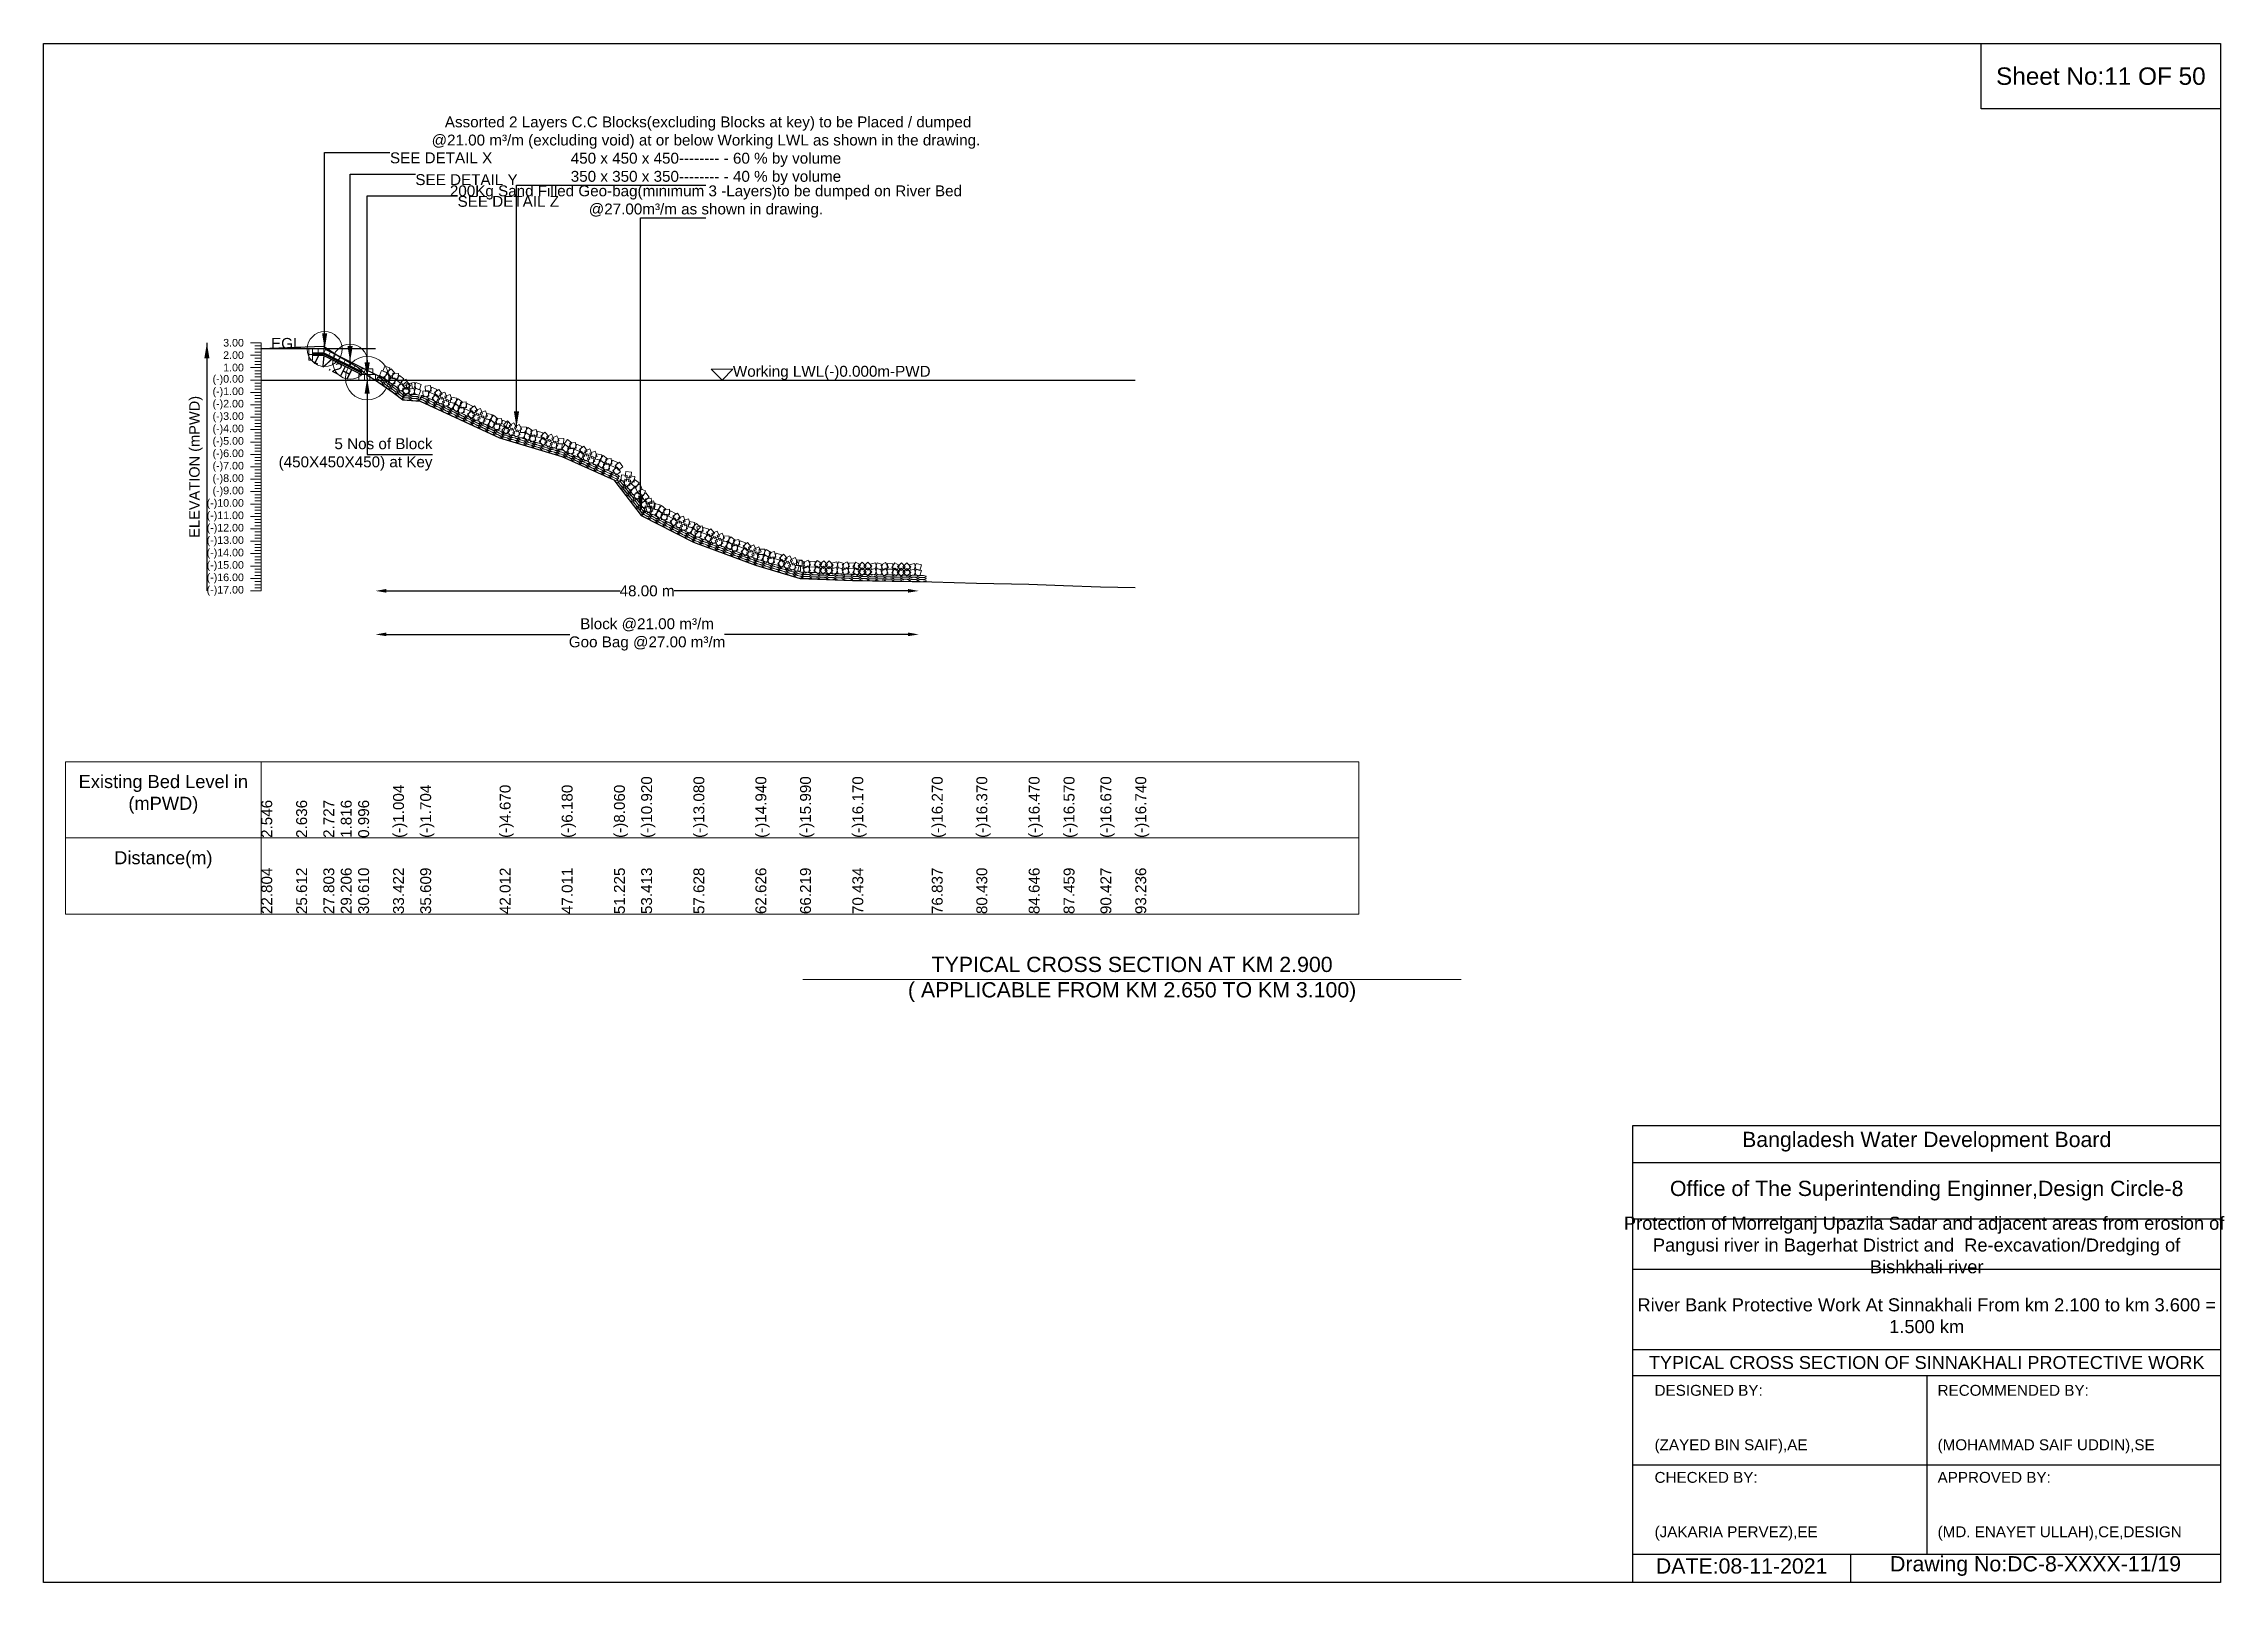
# Model space of a CAD drawing. Header units: inches. Extents: x 89000 to 380017, y -7071 to 0.
# Drawn here: x 250000 to 260017, y -7071 to 0 of the extents above; entities that cross this region are included whole.
import ezdxf

# ---------------------------------------------------------------- set-up
doc = ezdxf.new("R2010")
doc.units = ezdxf.units.IN
doc.header["$LTSCALE"] = 7
doc.header["$MEASUREMENT"] = 0
for name, color, linetype, lineweight in [('Cross section Data Border', 7, 'Continuous', 9), ('Cross Section Labels', 7, 'Continuous', 9), ('Existing_Bed_Level for Xsection', 7, 'Continuous', 25), ('Long Section Labels', 7, 'Continuous', 9)]:
    doc.layers.add(name, color=color, linetype=linetype, lineweight=lineweight)
doc.styles.get("Standard").update_dxf_attribs({"font": 'arial.ttf'})
doc.dimstyles.new('Appron Lebeling Style', dxfattribs={"dimtxt": 50, "dimasz": 50, "dimexe": 0.18, "dimexo": 0.0625, "dimgap": 0.09, "dimtad": 0, "dimtih": 1, "dimtoh": 1, "dimdec": 4, "dimzin": 0, "dimdsep": 46, "dimtxsty": 'Standard', "dimcen": 0.09, "dimse1": 1, "dimse2": 1, "dimadec": 0, "dimazin": 0, "dimtfac": 1, "dimtdec": 4, "dimtofl": 0, "dimtmove": 0, "dimatfit": 3, "dimfxl": 1, "dimtolj": 1, "dimtzin": 0, "dimarcsym": 0})
doc.dimstyles.get("Standard").update_dxf_attribs({"dimtxt": 0.18, "dimasz": 0.18, "dimexe": 0.18, "dimexo": 0.0625, "dimgap": 0.09, "dimtad": 0, "dimtih": 1, "dimtoh": 1, "dimdec": 4, "dimzin": 0, "dimdsep": 46, "dimtxsty": 'Standard', "dimcen": 0.09, "dimadec": 0, "dimazin": 0, "dimtfac": 1, "dimtdec": 4, "dimtofl": 0, "dimtmove": 0, "dimatfit": 3, "dimfxl": 1, "dimtolj": 1, "dimtzin": 0, "dimarcsym": 0})

msp = doc.modelspace()

# ---------------------------------------------------------------- texts
at = {"attachment_point": 5}
for s, insert, char_height in [('Sheet No:11 OF 50', (259450, -150), 80), ('Bangladesh Water Development Board', (258650, -5046), 70), ('Office of The Superintending Enginner,Design Circle-8', (258650, -5271), 70)]:
    msp.add_mtext(s, dxfattribs=dict(at, insert=insert, char_height=char_height))
for s, insert, char_height, width, attachment_point in [('Protection of Morrelganj Upazila Sadar and adjacent areas from erosion of  Pangusi river in Bagerhat District and  Re-excavation/Dredging of     Bishkhali river', (258650, -5521), 60, 2800, 5), ('River Bank Protective Work At Sinnakhali From km 2.100 to km 3.600 = 1.500 km', (258650, -5846), 60, 2700, 5), ('TYPICAL CROSS SECTION OF SINNAKHALI PROTECTIVE WORK', (258650, -6061), 59.5765532, 2800, 5), ('DESIGNED BY:^J^J^J(ZAYED BIN SAIF),AE', (257400, -6321), 50, 1400, 4), ('RECOMMENDED BY:^J^J^J(MOHAMMAD SAIF UDDIN),SE', (258700, -6321), 50, 1400, 4), ('CHECKED BY:^J^J^J(JAKARIA PERVEZ),EE', (257400, -6721), 50, 1400, 4), ('APPROVED BY:^J^J^J(MD. ENAYET ULLAH),CE,DESIGN', (258700, -6721), 50, 1400, 4), ('DATE:08-11-2021', (257800, -6996), 70, 1400, 5), ('Drawing No:DC-8-XXXX-11/19', (259150, -6996), 70, 2200, 5)]:
    msp.add_mtext(s, dxfattribs=dict(insert=insert, char_height=char_height, width=width, attachment_point=attachment_point))
at = {"layer": 'Cross section Data Border', "char_height": 60, "width": 800, "attachment_point": 5}
for s, insert in [('Existing Bed Level in (mPWD)', (250550, -3450)), ('Distance(m)', (250550, -3750))]:
    msp.add_mtext(s, dxfattribs=dict(at, insert=insert))
at = {"layer": 'Cross Section Labels'}
for s, insert, char_height, attachment_point in [(' Assorted 2 Layers C.C Blocks(excluding Blocks at key) to be Placed / dumped^J@21.00 m³/m (excluding void) at or below Working LWL as shown in the drawing.^J450 x 450 x 450-------- - 60 % by volume^J350 x 350 x 350-------- - 40 % by volume', (253042.47431, -650), 50, 8), ('SEE DETAIL X', (251591.00093, -500), 50, 1), ('SEE DETAIL Y', (251707.85093, -600), 50, 1), ('200Kg Sand Filled Geo-bag(minimum 3 -Layers)to be dumped on River Bed^J@27.00m³/m as shown in drawing.', (253042.47431, -800), 50, 8), ('SEE DETAIL Z', (251901.65093, -700), 50, 1), ('EGL', (251184.36417, -1403.32), 50, 9), ('Working LWL(-)0.000m-PWD', (253166.30093, -1545.82), 50, 7), ('5 Nos of Block ^J(450X450X450) at Key', (251786.22593, -1887.82), 50, 6), ('TYPICAL CROSS SECTION AT KM 2.900^J( APPLICABLE FROM KM 2.650 TO KM 3.100)', (255000, -4300), 70, 5)]:
    msp.add_mtext(s, dxfattribs=dict(at, insert=insert, char_height=char_height, attachment_point=attachment_point))
at = {"layer": 'Cross Section Labels', "insert": (251336.68035, -1458.02367), "char_height": 50, "attachment_point": 2, "rotation": 333.434948823}
msp.add_mtext('1V:2H', dxfattribs=at)
at = {"layer": 'Long Section Labels', "char_height": 35, "attachment_point": 6}
for s, insert in [('3.00', (250920, -1374.82)), ('2.00', (250920, -1431.82)), ('1.00', (250920, -1488.82)), ('(-)0.00', (250920, -1545.82)), ('(-)1.00', (250920, -1602.82)), ('(-)2.00', (250920, -1659.82)), ('(-)3.00', (250920, -1716.82)), ('(-)4.00', (250920, -1773.82)), ('(-)5.00', (250920, -1830.82)), ('(-)6.00', (250920, -1887.82)), ('(-)7.00', (250920, -1944.82)), ('(-)8.00', (250920, -2001.82)), ('(-)10.00', (250920, -2115.82)), ('(-)9.00', (250920, -2058.82)), ('(-)11.00', (250920, -2172.82)), ('(-)12.00', (250920, -2229.82)), ('(-)13.00', (250920, -2286.82)), ('(-)14.00', (250920, -2343.82)), ('(-)15.00', (250920, -2400.82)), ('(-)16.00', (250920, -2457.82)), ('(-)17.00', (250920, -2514.82))]:
    msp.add_mtext(s, dxfattribs=dict(at, insert=insert))
at = {"layer": 'Long Section Labels', "rotation": 90}
for s, insert, char_height, attachment_point in [('ELEVATION (mPWD)', (250700, -1944.82), 48, 5), ('(-)10.920', (252744.76846, -3650), 50, 1), ('(-)13.080', (252985.00275, -3650), 50, 1), ('(-)14.940', (253269.87479, -3650), 50, 1), ('(-)15.990', (253474.70197, -3650), 50, 1), ('(-)16.170', (253714.95891, -3650), 50, 1), ('(-)16.270', (254079.93699, -3650), 50, 1), ('(-)16.370', (254284.71537, -3650), 50, 1), ('(-)16.470', (254525.04043, -3650), 50, 1), ('(-)16.570', (254685.33803, -3650), 50, 1), ('(-)16.670', (254854.52567, -3650), 50, 1), ('(-)16.740', (255014.66678, -3650), 50, 1), ('2.546', (251000, -3650), 50, 1), ('2.636', (251160.11234, -3650), 50, 1), ('2.727', (251284.96404, -3650), 50, 1), ('1.816', (251364.95135, -3650), 50, 1), ('0.996', (251444.99599, -3650), 50, 1), ('(-)1.004', (251605.22836, -3650), 50, 1), ('(-)1.704', (251729.91231, -3650), 50, 1), ('(-)4.670', (252094.87849, -3650), 50, 1), ('(-)6.180', (252379.80633, -3650), 50, 1), ('(-)8.060', (252620.02467, -3650), 50, 1), ('22.804', (251000, -4000), 50, 1), ('25.612', (251160.11234, -4000), 50, 1), ('27.803', (251284.96404, -4000), 50, 1), ('29.206', (251364.95135, -4000), 50, 1), ('30.610', (251444.99599, -4000), 50, 1), ('33.422', (251605.22836, -4000), 50, 1), ('35.609', (251729.91231, -4000), 50, 1), ('42.012', (252094.87849, -4000), 50, 1), ('47.011', (252379.80633, -4000), 50, 1), ('51.225', (252620.02467, -4000), 50, 1), ('53.413', (252744.76846, -4000), 50, 1), ('57.628', (252985.00275, -4000), 50, 1), ('62.626', (253269.87479, -4000), 50, 1), ('66.219', (253474.70197, -4000), 50, 1), ('70.434', (253714.95891, -4000), 50, 1), ('76.837', (254079.93699, -4000), 50, 1), ('80.430', (254284.71537, -4000), 50, 1), ('84.646', (254525.04043, -4000), 50, 1), ('87.459', (254685.33803, -4000), 50, 1), ('90.427', (254854.52567, -4000), 50, 1), ('93.236', (255014.66678, -4000), 50, 1)]:
    msp.add_mtext(s, dxfattribs=dict(at, insert=insert, char_height=char_height, attachment_point=attachment_point))

# ---------------------------------------------------------------- blocks, each defined once
blk = doc.blocks.new('*D3')
at = {"layer": 'Cross Section Labels', "color": 0, "lineweight": -2, "transparency": 16777216}
for p, q in [((251575, -2515), (252649, -2515)), ((253970, -2515), (252896, -2515))]:
    blk.add_line(p, q, dxfattribs=at)
at = {"layer": 'Cross Section Labels', "color": 0, "transparency": 16777216}
for points in [[(251575, -2506), (251575, -2523), (251525, -2515)], [(253970, -2506), (253970, -2523), (254020, -2515)]]:
    blk.add_solid(points, dxfattribs=at)
at = {"layer": 'Defpoints', "color": 0, "transparency": 16777216}
for p in [(251525, -1546), (254020, -2472), (254020, -2515)]:
    blk.add_point(p, dxfattribs=at)
at = {"layer": 'Cross Section Labels', "color": 0, "transparency": 16777216, "insert": (252772, -2515), "char_height": 50, "attachment_point": 5}
blk.add_mtext('\\A1;48.00 m', dxfattribs=at)
blk = doc.blocks.new('*D4')
at = {"layer": 'Cross Section Labels', "color": 0, "lineweight": -2, "transparency": 16777216}
for p, q in [((251575, -2715), (252417, -2715)), ((253970, -2715), (253128, -2715))]:
    blk.add_line(p, q, dxfattribs=at)
at = {"layer": 'Cross Section Labels', "color": 0, "transparency": 16777216}
for points in [[(251575, -2706), (251575, -2723), (251525, -2715)], [(253970, -2706), (253970, -2723), (254020, -2715)]]:
    blk.add_solid(points, dxfattribs=at)
at = {"layer": 'Defpoints', "color": 0, "transparency": 16777216}
for p in [(251525, -1546), (254020, -2472), (254020, -2715)]:
    blk.add_point(p, dxfattribs=at)
at = {"layer": 'Cross Section Labels', "color": 0, "transparency": 16777216, "insert": (252772, -2715), "char_height": 50, "attachment_point": 5}
blk.add_mtext('\\A1;Block @21.00 m³/m ^JGoo Bag @27.00 m³/m ', dxfattribs=at)

# ---------------------------------------------------------------- dimensions: what is measured, and where the dimension line sits
at = {"layer": 'Cross Section Labels'}
for base, text, picture, middle in [((254020.00642, -2514.82), '48.00 m', '*D3', (252772.35368, -2514.82)), ((254020.00642, -2714.82), 'Block @21.00 m³/m ^JGoo Bag @27.00 m³/m ', '*D4', (252772.35368, -2714.82))]:
    dim = msp.add_linear_dim(base=base, p1=(251524.70093, -1545.82), p2=(254020.00642, -2472.27404), text=text, dimstyle='Appron Lebeling Style', dxfattribs=at)
    dim.commit()
    dim.dimension.update_dxf_attribs({"geometry": picture, "text_midpoint": middle})

# ---------------------------------------------------------------- linework, layer by layer
for points in [[(250000, 0), (260000, 0), (260000, -7071), (250000, -7071)], [(258900, 0), (260000, 0), (260000, -300), (258900, -300)]]:
    msp.add_lwpolyline(points, close=True)
for points in [[(257300, -7071), (257300, -4971), (260000, -4971)], [(257300, -5141), (260000, -5141)], [(257300, -5401), (260000, -5401)], [(257300, -5631), (260000, -5631)], [(257300, -6001), (260000, -6001)], [(257300, -6121), (260000, -6121)], [(258650, -6121), (258650, -6941)], [(257300, -6531), (260000, -6531)], [(257300, -6941), (260000, -6941)], [(258300, -6941), (258300, -7071)]]:
    msp.add_lwpolyline(points)
at = {"layer": 'Cross section Data Border'}
msp.add_lwpolyline([(250100, -3300), (256042.20863, -3300), (256042.20863, -4000), (250100, -4000)], close=True, dxfattribs=at)
for points in [[(251000, -3300), (251000, -4000)], [(250100, -3650), (256042.20863, -3650)]]:
    msp.add_lwpolyline(points, dxfattribs=at)
at = {"layer": 'Cross Section Labels'}
msp.add_lwpolyline([(253116.30093, -1545.82), (253166.30093, -1495.82), (253066.30093, -1495.82)], close=True, dxfattribs=at)
msp.add_lwpolyline([(253488, -4300), (255000, -4300), (256512, -4300)], dxfattribs=at)
for centre, radius in [((251291.00093, -1403.32), 80), ((251407.85093, -1461.745), 80), ((251486.22593, -1537.27), 100)]:
    msp.add_circle(centre, radius, dxfattribs=at)
at = {"layer": 'Existing_Bed_Level for Xsection'}
for points in [[(251000, -1400.698), (251160.11234, -1395.568), (251284.96404, -1390.381), (251364.95135, -1442.308), (251444.99599, -1489.048), (251490.03632, -1525.528), (251525.09042, -1546.048), (251605.22836, -1603.048), (251649.89999, -1636.678), (251729.91231, -1642.948), (252094.87849, -1812.01), (252379.80633, -1898.08), (252620.02467, -2005.24), (252744.76846, -2168.26), (252985.00275, -2291.38), (253269.87479, -2397.4), (253474.70197, -2457.25), (253714.95891, -2467.51), (254079.93699, -2473.21), (254284.71537, -2478.91), (254525.04043, -2484.61), (254685.33803, -2490.31), (254854.52567, -2496.01), (255014.66678, -2500)], [(251524.70093, -1403.32), (251000, -1403.32)], [(251576.00093, -1545.82), (251294.61152, -1405.1253), (251291.00093, -1403.32), (251286.96417, -1403.32), (251235.66417, -1403.32)], [(251235.66417, -1420.42), (251286.96417, -1420.42), (251460.57593, -1507.22588)], [(251235.66417, -1426.12), (251285.61858, -1426.12), (251460.57593, -1513.59867)], [(251235.66417, -1431.82), (251284.273, -1431.82), (251460.57593, -1519.97147)], [(251000, -1545.82), (255014.66678, -1545.82)]]:
    msp.add_lwpolyline(points, dxfattribs=at)
at = {"layer": 'Long Section Labels'}
for points in [[(251000, -1374.82), (250950, -1374.82)], [(251000, -1389.07), (250970, -1389.07)], [(251000, -2514.82), (251000, -2457.82), (251000, -2400.82), (251000, -2343.82), (251000, -2286.82), (251000, -2229.82), (251000, -2172.82), (251000, -2115.82), (251000, -2058.82), (251000, -2001.82), (251000, -1944.82), (251000, -1887.82), (251000, -1830.82), (251000, -1773.82), (251000, -1716.82), (251000, -1659.82), (251000, -1602.82), (251000, -1545.82), (251000, -1488.82), (251000, -1431.82), (251000, -1374.82)], [(251000, -1431.82), (250950, -1431.82)], [(251000, -1488.82), (250950, -1488.82)], [(251000, -1403.32), (250970, -1403.32)], [(251000, -1417.57), (250970, -1417.57)], [(251000, -1446.07), (250970, -1446.07)], [(251000, -1460.32), (250970, -1460.32)], [(251000, -1474.57), (250970, -1474.57)], [(251000, -1545.82), (250950, -1545.82)], [(251000, -1503.07), (250970, -1503.07)], [(251000, -1517.32), (250970, -1517.32)], [(251000, -1531.57), (250970, -1531.57)], [(251000, -1560.07), (250970, -1560.07)], [(251000, -1574.32), (250970, -1574.32)], [(251000, -1588.57), (250970, -1588.57)], [(251000, -1602.82), (250950, -1602.82)], [(251000, -1659.82), (250950, -1659.82)], [(251000, -1617.07), (250970, -1617.07)], [(251000, -1631.32), (250970, -1631.32)], [(251000, -1645.57), (250970, -1645.57)], [(251000, -1674.07), (250970, -1674.07)], [(251000, -1688.32), (250970, -1688.32)], [(251000, -1702.57), (250970, -1702.57)], [(251000, -1716.82), (250950, -1716.82)], [(251000, -1773.82), (250950, -1773.82)], [(251000, -1731.07), (250970, -1731.07)], [(251000, -1745.32), (250970, -1745.32)], [(251000, -1759.57), (250970, -1759.57)], [(251000, -1788.07), (250970, -1788.07)], [(251000, -1802.32), (250970, -1802.32)], [(251000, -1830.82), (250950, -1830.82)], [(251000, -1887.82), (250950, -1887.82)], [(251000, -1816.57), (250970, -1816.57)], [(251000, -1845.07), (250970, -1845.07)], [(251000, -1859.32), (250970, -1859.32)], [(251000, -1873.57), (250970, -1873.57)], [(251000, -1902.07), (250970, -1902.07)], [(251000, -1944.82), (250950, -1944.82)], [(251000, -2001.82), (250950, -2001.82)], [(251000, -1916.32), (250970, -1916.32)], [(251000, -1930.57), (250970, -1930.57)], [(251000, -1959.07), (250970, -1959.07)], [(251000, -1973.32), (250970, -1973.32)], [(251000, -1987.57), (250970, -1987.57)], [(251000, -2058.82), (250950, -2058.82)], [(251000, -2016.07), (250970, -2016.07)], [(251000, -2030.32), (250970, -2030.32)], [(251000, -2044.57), (250970, -2044.57)], [(251000, -2073.07), (250970, -2073.07)], [(251000, -2087.32), (250970, -2087.32)], [(251000, -2101.57), (250970, -2101.57)], [(251000, -2115.82), (250950, -2115.82)], [(251000, -2172.82), (250950, -2172.82)], [(251000, -2130.07), (250970, -2130.07)], [(251000, -2144.32), (250970, -2144.32)], [(251000, -2158.57), (250970, -2158.57)], [(251000, -2187.07), (250970, -2187.07)], [(251000, -2201.32), (250970, -2201.32)], [(251000, -2229.82), (250950, -2229.82)], [(251000, -2286.82), (250950, -2286.82)], [(251000, -2215.57), (250970, -2215.57)], [(251000, -2244.07), (250970, -2244.07)], [(251000, -2258.32), (250970, -2258.32)], [(251000, -2272.57), (250970, -2272.57)], [(251000, -2301.07), (250970, -2301.07)], [(251000, -2343.82), (250950, -2343.82)], [(251000, -2400.82), (250950, -2400.82)], [(251000, -2315.32), (250970, -2315.32)], [(251000, -2329.57), (250970, -2329.57)], [(251000, -2358.07), (250970, -2358.07)], [(251000, -2372.32), (250970, -2372.32)], [(251000, -2386.57), (250970, -2386.57)], [(251000, -2457.82), (250950, -2457.82)], [(251000, -2415.07), (250970, -2415.07)], [(251000, -2429.32), (250970, -2429.32)], [(251000, -2443.57), (250970, -2443.57)], [(251000, -2472.07), (250970, -2472.07)], [(251000, -2486.32), (250970, -2486.32)], [(251000, -2500.57), (250970, -2500.57)], [(251000, -2514.82), (250950, -2514.82)]]:
    msp.add_lwpolyline(points, dxfattribs=at)
for points in [[(251235.66417, -1403.32), (251218.56417, -1403.32), (251218.56417, -1428.97), (251235.66417, -1428.97)], [(251235.66417, -1428.97), (251218.56417, -1428.97), (251218.56417, -1454.62), (251235.66417, -1454.62)], [(251261.31417, -1403.32), (251235.66417, -1403.32), (251235.66417, -1420.42), (251261.31417, -1420.42)], [(251286.96417, -1403.32), (251261.31417, -1403.32), (251261.31417, -1420.42), (251286.96417, -1420.42)], [(251317.55358, -1416.59632), (251294.61152, -1405.1253), (251286.96417, -1420.42), (251309.90623, -1431.89103)], [(251340.49564, -1428.06735), (251317.55358, -1416.59632), (251309.90623, -1431.89103), (251332.84829, -1443.36206)], [(251363.4377, -1439.53838), (251340.49564, -1428.06735), (251332.84829, -1443.36206), (251355.79034, -1454.83309)], [(251386.37975, -1451.00941), (251363.4377, -1439.53838), (251355.79034, -1454.83309), (251378.7324, -1466.30411)], [(251409.32181, -1462.48044), (251386.37975, -1451.00941), (251378.7324, -1466.30411), (251401.67446, -1477.77514)], [(251432.26387, -1473.95147), (251409.32181, -1462.48044), (251401.67446, -1477.77514), (251424.61652, -1489.24617)], [(251455.20593, -1485.4225), (251432.26387, -1473.95147), (251424.61652, -1489.24617), (251447.55857, -1500.7172)], [(251486.22593, -1494.52), (251460.57593, -1494.52), (251460.57593, -1520.17), (251486.22593, -1520.17)], [(251511.87593, -1494.52), (251486.22593, -1494.52), (251486.22593, -1520.17), (251511.87593, -1520.17)], [(251575.94911, -1511.53317), (251551.90966, -1502.58737), (251542.96386, -1526.62682), (251567.00331, -1535.57262)], [(251590.81615, -1490.63117), (251566.7767, -1481.68537), (251557.8309, -1505.72482), (251581.87035, -1514.67062)], [(251613.28128, -1514.76285), (251596.94334, -1494.98928), (251577.16977, -1511.32722), (251593.50771, -1531.1008)], [(251473.40093, -1520.17), (251447.75093, -1520.17), (251447.75093, -1545.82), (251473.40093, -1545.82)], [(251499.05093, -1520.17), (251473.40093, -1520.17), (251473.40093, -1545.82), (251499.05093, -1545.82)], [(251524.70093, -1520.17), (251499.05093, -1520.17), (251499.05093, -1545.82), (251524.70093, -1545.82)], [(251598.41424, -1535.66485), (251582.0763, -1515.89128), (251562.30272, -1532.22922), (251578.64067, -1552.0028)], [(251615.24711, -1537.26698), (251589.71338, -1534.82745), (251587.27386, -1560.36118), (251612.80758, -1562.80071)], [(251630.11415, -1516.36498), (251604.58042, -1513.92545), (251602.1409, -1539.45918), (251627.67462, -1541.89871)], [(251640.047, -1560.66364), (251619.145, -1545.7966), (251604.27796, -1566.6986), (251625.17996, -1581.56564)], [(251654.91404, -1539.76164), (251634.01204, -1524.8946), (251619.145, -1545.7966), (251640.047, -1560.66364)], [(251660.53723, -1586.35716), (251650.48988, -1562.75687), (251626.8896, -1572.80421), (251636.93694, -1596.4045)], [(251675.96427, -1565.86499), (251665.91693, -1542.26471), (251642.31665, -1552.31205), (251652.36399, -1575.91234)], [(251683.23526, -1597.25957), (251666.56259, -1577.7674), (251647.07042, -1594.44007), (251663.74309, -1613.93224)], [(251685.23912, -1571.68796), (251668.56645, -1552.1958), (251649.07429, -1568.86847), (251665.74696, -1588.36063)], [(251675.11991, -1580.52193), (251649.71977, -1584.09339), (251653.29124, -1609.49353), (251678.69138, -1605.92207)], [(251690.54696, -1560.02977), (251665.14682, -1563.60123), (251668.71828, -1589.00137), (251694.11842, -1585.42991)], [(251700.98949, -1582.90075), (251675.77151, -1587.58865), (251680.4594, -1612.80662), (251705.67738, -1608.11873)], [(251702.99335, -1557.32915), (251677.77538, -1562.01704), (251682.46327, -1587.23501), (251707.68124, -1582.54712)], [(251732.66544, -1592.04702), (251708.48552, -1583.48817), (251699.92666, -1607.66809), (251724.10658, -1616.22694)], [(251734.6693, -1566.47542), (251710.48938, -1557.91656), (251701.93053, -1582.09648), (251726.11045, -1590.65534)], [(251767.05547, -1594.67755), (251741.50745, -1596.96254), (251743.79244, -1622.51056), (251769.34046, -1620.22557)], [(251777.83669, -1571.40337), (251752.28867, -1573.68835), (251754.57366, -1599.23637), (251780.12168, -1596.95139)], [(251795.72585, -1613.12879), (251772.45166, -1602.34757), (251761.67044, -1625.62176), (251784.94463, -1636.40298)], [(251806.50707, -1589.85461), (251783.23288, -1579.07339), (251772.45166, -1602.34757), (251795.72585, -1613.12879)], [(251830.62507, -1609.97585), (251815.84709, -1589.01079), (251794.88203, -1603.78877), (251809.66001, -1624.75383)], [(251843.65776, -1601.20923), (251819.57344, -1610.0335), (251828.39771, -1634.11783), (251852.48204, -1625.29356)], [(251819.84385, -1633.25003), (251805.06587, -1612.28498), (251784.10081, -1627.06296), (251798.87879, -1648.02802)], [(251832.87654, -1624.48342), (251808.79222, -1633.30769), (251817.61649, -1657.39202), (251841.70082, -1648.56774)], [(251864.98107, -1659.33586), (251856.13762, -1635.25857), (251832.06033, -1644.10202), (251840.90378, -1668.17931)], [(251875.76229, -1636.06167), (251866.91884, -1611.98438), (251842.84155, -1620.82783), (251851.685, -1644.90512)], [(251886.62359, -1652.05645), (251861.35118, -1647.67146), (251856.9662, -1672.94387), (251882.2386, -1677.32885)], [(251897.40481, -1628.78226), (251872.1324, -1624.39727), (251867.74742, -1649.66968), (251893.01982, -1654.05466)], [(251913.13361, -1671.65845), (251893.44616, -1655.21684), (251877.00455, -1674.9043), (251896.692, -1691.34591)], [(251923.91483, -1648.38427), (251904.22738, -1631.94266), (251887.78577, -1651.63011), (251907.47322, -1668.07172)], [(251929.97478, -1670.14609), (251904.42676, -1672.43108), (251906.71175, -1697.9791), (251932.25977, -1695.69411)], [(251940.756, -1646.87191), (251915.20798, -1649.15689), (251917.49297, -1674.70491), (251943.04099, -1672.41993)], [(251958.64516, -1688.59733), (251935.37097, -1677.81611), (251924.58975, -1701.0903), (251947.86394, -1711.87152)], [(251969.42638, -1665.32315), (251946.15219, -1654.54193), (251935.37097, -1677.81611), (251958.64516, -1688.59733)], [(251982.76316, -1708.71857), (251967.98518, -1687.75352), (251947.02012, -1702.5315), (251961.7981, -1723.49656)], [(251993.54438, -1685.44439), (251978.7664, -1664.47933), (251957.80134, -1679.25731), (251972.57932, -1700.22237)], [(251995.79585, -1699.95196), (251971.71153, -1708.77623), (251980.5358, -1732.86056), (252004.62013, -1724.03628)], [(252006.57707, -1676.67777), (251982.49275, -1685.50204), (251991.31702, -1709.58637), (252015.40135, -1700.7621)], [(252038.68161, -1711.53021), (252029.83816, -1687.45292), (252005.76087, -1696.29637), (252014.60432, -1720.37366)], [(252060.32412, -1704.2508), (252035.05171, -1699.86581), (252030.66673, -1725.13822), (252055.93913, -1729.5232)], [(252027.90039, -1734.8044), (252019.05694, -1710.72711), (251994.97965, -1719.57056), (252003.8231, -1743.64785)], [(252049.5429, -1727.52499), (252024.27049, -1723.14), (252019.88551, -1748.41241), (252045.15791, -1752.79739)], [(252076.05292, -1747.12699), (252056.36547, -1730.68538), (252039.92386, -1750.37284), (252059.61131, -1766.81445)], [(252086.83414, -1723.85281), (252067.14669, -1707.4112), (252050.70508, -1727.09865), (252070.39253, -1743.54026)], [(252092.89409, -1745.61463), (252067.34607, -1747.89962), (252069.63106, -1773.44764), (252095.17908, -1771.16265)], [(252103.67531, -1722.34045), (252078.12729, -1724.62543), (252080.41228, -1750.17345), (252105.9603, -1747.88847)], [(252121.56447, -1764.06587), (252098.29028, -1753.28465), (252087.50906, -1776.55884), (252110.78325, -1787.34006)], [(252132.34569, -1740.79169), (252109.0715, -1730.01047), (252098.29028, -1753.28465), (252121.56447, -1764.06587)], [(252141.28775, -1777.34967), (252123.72064, -1758.65959), (252105.03056, -1776.22669), (252122.59766, -1794.91678)], [(252148.70498, -1752.7955), (252131.13788, -1734.10542), (252112.44779, -1751.67253), (252130.0149, -1770.36261)], [(252152.96501, -1766.84509), (252130.35299, -1778.95373), (252142.46163, -1801.56575), (252165.07365, -1789.45711)], [(252160.38225, -1742.29092), (252137.77023, -1754.39956), (252149.87886, -1777.01158), (252172.49088, -1764.90294)], [(252189.63199, -1796.86052), (252177.50535, -1774.25815), (252154.90298, -1786.38479), (252167.02962, -1808.98716)], [(252197.04923, -1772.30635), (252184.92259, -1749.70398), (252162.32022, -1761.83062), (252174.44686, -1784.43299)], [(252210.04248, -1786.62333), (252184.40509, -1785.81906), (252183.60082, -1811.45645), (252209.23821, -1812.26072)], [(252217.45972, -1762.06917), (252191.82233, -1761.26489), (252191.01806, -1786.90228), (252216.65545, -1787.70655)], [(252239.03533, -1802.32157), (252217.24026, -1788.79761), (252203.71631, -1810.59268), (252225.51137, -1824.11664)], [(252246.45257, -1777.76741), (252224.6575, -1764.24345), (252211.13354, -1786.03852), (252232.92861, -1799.56247)], [(252255.499, -1798.46673), (252230.52235, -1804.30535), (252236.36097, -1829.282), (252261.33762, -1823.44338)], [(252262.91624, -1773.91256), (252237.93959, -1779.75118), (252243.7782, -1804.72783), (252268.75485, -1798.88922)], [(252293.88709, -1788.16897), (252269.33292, -1780.75173), (252261.91569, -1805.3059), (252286.46985, -1812.72313)], [(252320.58415, -1804.71616), (252303.01704, -1786.02607), (252284.32696, -1803.59318), (252301.89407, -1822.28327)], [(252332.26141, -1794.21158), (252309.64939, -1806.32022), (252321.75803, -1828.93223), (252344.37005, -1816.8236)], [(252368.92839, -1824.22701), (252356.80175, -1801.62464), (252334.19938, -1813.75128), (252346.32602, -1836.35365)], [(252286.46985, -1812.72313), (252261.91569, -1805.3059), (252254.49845, -1829.86007), (252279.05262, -1837.2773)], [(252313.16691, -1829.27032), (252295.59981, -1810.58024), (252276.90972, -1828.14735), (252294.47683, -1846.83743)], [(252324.84418, -1818.76574), (252302.23216, -1830.87438), (252314.3408, -1853.4864), (252336.95281, -1841.37776)], [(252361.51116, -1848.78117), (252349.38452, -1826.1788), (252326.78215, -1838.30544), (252338.90879, -1860.90781)], [(252381.92165, -1838.54399), (252356.28426, -1837.73972), (252355.47999, -1863.3771), (252381.11738, -1864.18137)], [(252389.33889, -1813.98982), (252363.7015, -1813.18555), (252362.89723, -1838.82294), (252388.53461, -1839.62721)], [(252416.18636, -1858.50776), (252396.26747, -1842.34731), (252380.10701, -1862.2662), (252400.0259, -1878.42665)], [(252426.63607, -1835.08286), (252406.71718, -1818.9224), (252390.55673, -1838.8413), (252410.47562, -1855.00175)], [(252433.00436, -1856.75646), (252407.49136, -1859.40392), (252410.13881, -1884.91692), (252435.65182, -1882.26946)], [(252443.45407, -1833.33156), (252417.94107, -1835.97902), (252420.58853, -1861.49202), (252446.10153, -1858.84456)], [(252461.9338, -1874.79881), (252438.50889, -1864.3491), (252428.05918, -1887.774), (252451.48408, -1898.22371)], [(252472.38351, -1851.37391), (252448.95861, -1840.92419), (252438.50889, -1864.3491), (252461.9338, -1874.79881)], [(252486.33503, -1894.57562), (252471.2609, -1873.82248), (252450.50775, -1888.89661), (252465.58188, -1909.64975)], [(252496.78474, -1871.15072), (252481.71061, -1850.39757), (252460.95746, -1865.47171), (252476.0316, -1886.22485)], [(252499.24195, -1885.62486), (252475.28533, -1894.79017), (252484.45064, -1918.74679), (252508.40726, -1909.58148)], [(252509.69166, -1862.19996), (252485.73504, -1871.36527), (252494.90035, -1895.32189), (252518.85697, -1886.15658)], [(252531.83804, -1920.01801), (252522.65366, -1896.06869), (252498.70435, -1905.25307), (252507.88873, -1929.20239)], [(252542.28775, -1896.5931), (252533.10337, -1872.64379), (252509.15406, -1881.82817), (252518.33844, -1905.77749)], [(252563.82474, -1889.00717), (252538.49263, -1884.98142), (252534.46688, -1910.31353), (252559.79899, -1914.33928)], [(252590.61038, -1908.23084), (252570.69149, -1892.07039), (252554.53104, -1911.98928), (252574.44993, -1928.14973)], [(252553.37503, -1912.43207), (252528.04292, -1908.40632), (252524.01716, -1933.73843), (252549.34927, -1937.76418)], [(252580.16067, -1931.65574), (252560.24178, -1915.49529), (252544.08132, -1935.41418), (252564.00022, -1951.57464)], [(252596.97867, -1929.90444), (252571.46567, -1932.5519), (252574.11313, -1958.06491), (252599.62613, -1955.41745)], [(252607.42838, -1906.47954), (252581.91538, -1909.127), (252584.56284, -1934.64001), (252610.07584, -1931.99255)], [(252625.90811, -1947.94679), (252602.48321, -1937.49708), (252592.03349, -1960.92198), (252615.4584, -1971.37169)], [(252636.35782, -1924.52189), (252612.93292, -1914.07218), (252602.48321, -1937.49708), (252625.90811, -1947.94679)], [(252650.30934, -1967.72361), (252635.23521, -1946.97046), (252614.48206, -1962.04459), (252629.5562, -1982.79774)], [(252660.75905, -1944.2987), (252645.68492, -1923.54556), (252624.93178, -1938.61969), (252640.00591, -1959.37284)], [(252680.16681, -1985.05008), (252654.74209, -1981.65797), (252651.34998, -2007.08268), (252676.7747, -2010.47479)], [(252692.37368, -2030.83638), (252695.74555, -2005.40898), (252670.31814, -2002.03711), (252666.94628, -2027.46452)], [(252700.53718, -1969.46256), (252675.11246, -1966.07045), (252671.72035, -1991.49517), (252697.14506, -1994.88728)], [(252712.74405, -2015.24887), (252716.11591, -1989.82146), (252690.68851, -1986.4496), (252687.31664, -2011.87701)], [(252735.28859, -2018.87264), (252714.95683, -2003.2348), (252699.31899, -2023.56656), (252719.65075, -2039.2044)], [(252714.91823, -2034.46016), (252694.58647, -2018.82232), (252678.94863, -2039.15408), (252699.28039, -2054.79192)], [(252729.26692, -2064.14407), (252719.48753, -2040.4315), (252695.77496, -2050.21089), (252705.55435, -2073.92346)], [(252744.87853, -2070.63946), (252721.20006, -2060.77778), (252711.33839, -2084.45625), (252735.01685, -2094.31792)], [(252749.63729, -2048.55656), (252739.8579, -2024.84399), (252716.14533, -2034.62338), (252725.92472, -2058.33595)], [(252761.67492, -2100.30964), (252746.0874, -2079.93928), (252725.71703, -2095.52679), (252741.30455, -2115.89716)], [(252765.2489, -2055.05194), (252741.57043, -2045.19026), (252731.70875, -2068.86873), (252755.38722, -2078.73041)], [(252782.04528, -2084.72213), (252766.45777, -2064.35176), (252746.0874, -2079.93928), (252761.67492, -2100.30964)], [(252794.03498, -2113.75297), (252790.70575, -2088.31994), (252765.27273, -2091.64917), (252768.60196, -2117.0822)], [(252809.90531, -2125.73556), (252802.02686, -2101.32547), (252777.61677, -2109.20392), (252785.49522, -2133.61401)], [(252773.66462, -2129.34048), (252770.33539, -2103.90746), (252744.90236, -2107.23669), (252748.23159, -2132.66971)], [(252789.27942, -2127.64265), (252763.8547, -2124.25054), (252760.46259, -2149.67525), (252785.88731, -2153.06736)], [(252798.20659, -2148.56235), (252790.32813, -2124.15226), (252765.91804, -2132.03071), (252773.7965, -2156.4408)], [(252809.64978, -2112.05513), (252784.22507, -2108.66302), (252780.83296, -2134.08774), (252806.25767, -2137.47985)], [(252820.1216, -2142.14982), (252795.04368, -2136.76276), (252789.65662, -2161.84069), (252814.73454, -2167.22775)], [(252831.82032, -2119.32303), (252806.7424, -2113.93597), (252801.35534, -2139.01389), (252826.43326, -2144.40095)], [(252845.8307, -2162.7911), (252826.81302, -2145.57918), (252809.60109, -2164.59686), (252828.61878, -2181.80878)], [(252857.52942, -2139.96431), (252838.51174, -2122.75239), (252821.29982, -2141.77007), (252840.3175, -2158.98199)], [(252862.71871, -2161.95002), (252837.1, -2163.21668), (252838.36667, -2188.83539), (252863.98537, -2187.56872)], [(252874.41743, -2139.12323), (252848.79873, -2140.38989), (252850.06539, -2166.0086), (252875.6841, -2164.74193)], [(252890.63224, -2181.52739), (252867.80544, -2169.82867), (252856.10672, -2192.65546), (252878.93351, -2204.35418)], [(252902.33096, -2158.7006), (252879.50417, -2147.00188), (252867.80544, -2169.82867), (252890.63224, -2181.52739)], [(252913.93055, -2202.59231), (252899.99843, -2181.05587), (252878.46199, -2194.98798), (252892.3941, -2216.52443)], [(252925.62927, -2179.76552), (252911.69716, -2158.22907), (252890.16071, -2172.16119), (252904.09283, -2193.69764)], [(252927.30173, -2194.35119), (252902.88538, -2202.2102), (252910.74439, -2226.62655), (252935.16074, -2218.76754)], [(252939.00046, -2171.5244), (252914.5841, -2179.38341), (252922.44311, -2203.79976), (252946.85947, -2195.94075)], [(252969.69284, -2207.62662), (252961.81439, -2183.21653), (252937.4043, -2191.09498), (252945.28275, -2215.50507)], [(252991.60785, -2201.2141), (252966.52993, -2195.82704), (252961.14287, -2220.90496), (252986.22079, -2226.29202)], [(252957.99412, -2230.45341), (252950.11567, -2206.04332), (252925.70558, -2213.92178), (252933.58403, -2238.33187)], [(252979.90913, -2224.04089), (252954.83121, -2218.65383), (252949.44415, -2243.73175), (252974.52207, -2249.11881)], [(253005.61823, -2244.68216), (252986.60055, -2227.47024), (252969.38863, -2246.48792), (252988.40631, -2263.69984)], [(253017.31696, -2221.85537), (252998.29928, -2204.64345), (252981.08735, -2223.66113), (253000.10503, -2240.87305)], [(253016.68434, -2239.77828), (252991.38998, -2244.03474), (252995.64644, -2269.32911), (253020.94081, -2265.07265)], [(253025.63093, -2215.73912), (253000.33656, -2219.99559), (253004.59303, -2245.28995), (253029.88739, -2241.03349)], [(253046.69742, -2255.95399), (253022.65826, -2247.00741), (253013.71168, -2271.04657), (253037.75084, -2279.99315)], [(253055.64401, -2231.91483), (253031.60485, -2222.96825), (253022.65826, -2247.00741), (253046.69742, -2255.95399)], [(253072.30112, -2274.14721), (253055.94406, -2254.38945), (253036.1863, -2270.74652), (253052.54336, -2290.50427)], [(253081.2477, -2250.10805), (253064.89064, -2230.35029), (253045.13288, -2246.70736), (253061.48995, -2266.46511)], [(253084.61583, -2264.39771), (253061.28714, -2275.06049), (253071.94991, -2298.38918), (253095.2786, -2287.7264)], [(253093.56241, -2240.35856), (253070.23372, -2251.02133), (253080.89649, -2274.35002), (253104.22518, -2263.68725)], [(253119.3228, -2296.65945), (253108.64145, -2273.33926), (253085.32126, -2284.02061), (253096.0026, -2307.3408)], [(253128.26938, -2272.62029), (253117.58803, -2249.3001), (253094.26784, -2259.98145), (253104.94919, -2283.30164)], [(253140.33663, -2287.72599), (253114.80056, -2285.31117), (253112.38574, -2310.84724), (253137.92181, -2313.26206)], [(253149.28322, -2263.68683), (253123.74714, -2261.27201), (253121.33232, -2286.80808), (253146.8684, -2289.2229)], [(253168.28496, -2305.2163), (253147.38345, -2290.34858), (253132.51572, -2311.25009), (253153.41724, -2326.11782)], [(253177.23155, -2281.17714), (253156.33003, -2266.30942), (253141.46231, -2287.21094), (253162.36382, -2302.07866)], [(253184.95845, -2302.40436), (253159.66409, -2306.66083), (253163.92055, -2331.9552), (253189.21492, -2327.69873)], [(253193.90504, -2278.36521), (253168.61067, -2282.62167), (253172.86713, -2307.91604), (253198.1615, -2303.65957)], [(253223.91811, -2294.54092), (253199.87896, -2285.59434), (253190.93237, -2309.63349), (253214.97153, -2318.58008)], [(253249.52181, -2312.73414), (253233.16475, -2292.97638), (253213.40699, -2309.33344), (253229.76406, -2329.0912)], [(253261.83652, -2302.98464), (253238.50783, -2313.64742), (253249.1706, -2336.97611), (253272.49929, -2326.31333)], [(253214.97153, -2318.58008), (253190.93237, -2309.63349), (253181.98579, -2333.67265), (253206.02495, -2342.61924)], [(253240.57523, -2336.7733), (253224.21817, -2317.01554), (253204.46041, -2333.3726), (253220.81747, -2353.13036)], [(253252.88993, -2327.0238), (253229.56125, -2337.68657), (253240.22402, -2361.01526), (253263.55271, -2350.35249)], [(253287.5969, -2359.28554), (253276.91556, -2335.96535), (253253.59537, -2346.64669), (253264.27671, -2369.96689)], [(253296.54349, -2335.24638), (253285.86214, -2311.92619), (253262.54195, -2322.60754), (253273.2233, -2345.92773)], [(253305.12579, -2347.68734), (253279.48215, -2347.11582), (253278.91064, -2372.75945), (253304.55427, -2373.33097)], [(253312.31983, -2323.06686), (253286.6762, -2322.49534), (253286.10468, -2348.13897), (253311.74831, -2348.71049)], [(253334.25994, -2363.12175), (253312.34301, -2349.79619), (253299.01745, -2371.71313), (253320.93438, -2385.03869)], [(253341.45399, -2338.50127), (253319.53705, -2325.17571), (253306.21149, -2347.09264), (253328.12843, -2360.4182)], [(253350.68794, -2359.11763), (253325.76532, -2365.18272), (253331.83041, -2390.10534), (253356.75304, -2384.04025)], [(253357.88199, -2334.49714), (253332.95936, -2340.56224), (253339.02446, -2365.48486), (253363.94708, -2359.41977)], [(253381.78693, -2373.09231), (253357.16644, -2365.89827), (253349.9724, -2390.51875), (253374.59288, -2397.71279)], [(253388.98097, -2348.47183), (253364.36049, -2341.27778), (253357.16644, -2365.89827), (253381.78693, -2373.09231)], [(253408.63309, -2389.39648), (253390.89705, -2370.86663), (253372.3672, -2388.60267), (253390.10324, -2407.13252)], [(253415.82714, -2364.776), (253398.0911, -2346.24615), (253379.56125, -2363.98219), (253397.29729, -2382.51204)], [(253420.21452, -2378.78634), (253397.71335, -2391.09973), (253410.02674, -2413.6009), (253432.52791, -2401.28751)], [(253427.40856, -2354.16585), (253404.90739, -2366.47925), (253417.22078, -2388.98042), (253439.72196, -2376.66703)], [(253457.15245, -2408.46769), (253444.82114, -2385.97633), (253422.32978, -2398.30764), (253434.66109, -2420.799)], [(253464.34649, -2383.84721), (253452.01518, -2361.35585), (253429.52382, -2373.68716), (253441.85513, -2396.17852)], [(253477.46917, -2398.04565), (253451.82554, -2397.47413), (253451.25402, -2423.11777), (253476.89765, -2423.68929)], [(253484.66322, -2373.42517), (253459.01959, -2372.85365), (253458.44807, -2398.49728), (253484.0917, -2399.0688)], [(253495.20431, -2407.1186), (253470.73566, -2399.42395), (253463.04101, -2423.8926), (253487.50966, -2431.58725)], [(253496.29868, -2381.49195), (253471.83003, -2373.7973), (253464.13538, -2398.26596), (253488.60403, -2405.96061)], [(253510.19713, -2399.30019), (253487.44952, -2411.15214), (253499.30148, -2433.89975), (253522.04908, -2422.04779)], [(253511.2915, -2373.67354), (253488.54389, -2385.52549), (253500.39584, -2408.2731), (253523.14345, -2396.42115)], [(253544.83082, -2379.80155), (253519.20418, -2378.70718), (253518.10981, -2404.33383), (253543.73645, -2405.4282)], [(253573.70383, -2414.83557), (253552.04946, -2401.08746), (253538.30135, -2422.74184), (253559.95572, -2436.48994)], [(253574.7982, -2389.20892), (253553.14382, -2375.46082), (253539.39572, -2397.11519), (253561.05009, -2410.8633)], [(253582.41028, -2401.7626), (253563.50877, -2419.10202), (253580.84818, -2438.00353), (253599.7497, -2420.66412)], [(253583.50465, -2376.13596), (253564.60314, -2393.47538), (253581.94255, -2412.37689), (253600.84407, -2395.03747)], [(253625.37696, -2421.74406), (253608.0225, -2402.85636), (253589.1348, -2420.21082), (253606.48926, -2439.09852)], [(253626.47133, -2396.11741), (253609.11686, -2377.22971), (253590.22916, -2394.58417), (253607.58363, -2413.47187)], [(253643.70436, -2381.13707), (253618.6688, -2386.71768), (253624.24941, -2411.75324), (253649.28497, -2406.17264)], [(253675.68518, -2389.15253), (253651.21653, -2381.45788), (253643.52188, -2405.92653), (253667.99053, -2413.62118)], [(253690.678, -2381.33411), (253667.93039, -2393.18607), (253679.78235, -2415.93368), (253702.52996, -2404.08172)], [(253724.21732, -2387.46212), (253698.59068, -2386.36776), (253697.49631, -2411.9944), (253723.12296, -2413.08877)], [(253752.25888, -2395.83395), (253730.24043, -2382.67682), (253717.0833, -2404.69528), (253739.10176, -2417.85241)], [(253760.60841, -2382.53019), (253742.183, -2400.37471), (253760.02752, -2418.80012), (253778.45293, -2400.9556)], [(253804.10003, -2401.34169), (253786.24084, -2382.9305), (253767.82965, -2400.78969), (253785.68884, -2419.20088)], [(253820.9214, -2385.90053), (253796.04601, -2392.15653), (253802.30202, -2417.03192), (253827.1774, -2410.77592)], [(253853.1074, -2393.04768), (253828.4395, -2386.01794), (253821.40976, -2410.68584), (253846.07766, -2417.71558)], [(253867.88317, -2384.82644), (253845.4646, -2397.28958), (253857.92774, -2419.70816), (253880.34631, -2407.24502)], [(253901.57603, -2390.04467), (253875.92916, -2389.64413), (253875.52862, -2415.291), (253901.17549, -2415.69154)], [(253931.78699, -2398.63771), (253909.76854, -2385.48058), (253896.61141, -2407.49904), (253918.62986, -2420.65617)], [(253940.13651, -2385.33395), (253921.71111, -2403.17847), (253939.55563, -2421.60387), (253957.98104, -2403.75935)], [(253983.62813, -2404.14545), (253965.76895, -2385.73426), (253947.35776, -2403.59345), (253965.21694, -2422.00464)], [(254000.44951, -2388.70429), (253975.57412, -2394.96029), (253981.83012, -2419.83568), (254006.70551, -2413.57968)], [(254032.63551, -2395.85144), (254007.96761, -2388.8217), (254000.93787, -2413.4896), (254025.60577, -2420.51934)], [(253543.73645, -2405.4282), (253518.10981, -2404.33383), (253517.01544, -2429.96047), (253542.64209, -2431.05484)], [(253642.61, -2406.76372), (253617.57444, -2412.34433), (253623.15504, -2437.37989), (253648.19061, -2431.79928)], [(253674.59082, -2414.77917), (253650.12216, -2407.08452), (253642.42751, -2431.55317), (253666.89617, -2439.24782)], [(253689.58364, -2406.96076), (253666.83603, -2418.81271), (253678.68798, -2441.56032), (253701.43559, -2429.70837)], [(253723.12296, -2413.08877), (253697.49631, -2411.9944), (253696.40195, -2437.62104), (253722.02859, -2438.71541)], [(253751.85835, -2421.48082), (253729.83989, -2408.3237), (253716.68276, -2430.34215), (253738.70122, -2443.49928)], [(253760.20787, -2408.17706), (253741.78246, -2426.02158), (253759.62698, -2444.44699), (253778.05239, -2426.60247)], [(253803.69949, -2426.98856), (253785.8403, -2408.57737), (253767.42911, -2426.43656), (253785.2883, -2444.84775)], [(253820.52087, -2411.5474), (253795.64548, -2417.8034), (253801.90148, -2442.67879), (253826.77687, -2436.42279)], [(253852.70686, -2418.69455), (253828.03896, -2411.66482), (253821.00923, -2436.33272), (253845.67713, -2443.36245)], [(253867.48264, -2410.47331), (253845.06406, -2422.93645), (253857.5272, -2445.35503), (253879.94578, -2432.89189)], [(253901.17549, -2415.69154), (253875.52862, -2415.291), (253875.12809, -2440.93788), (253900.77496, -2441.33841)], [(253931.38646, -2424.28458), (253909.368, -2411.12745), (253896.21087, -2433.14591), (253918.22933, -2446.30304)], [(253939.73598, -2410.98082), (253921.31057, -2428.82534), (253939.15509, -2447.25075), (253957.5805, -2429.40623)], [(253983.2276, -2429.79232), (253965.36841, -2411.38113), (253946.95722, -2429.24032), (253964.81641, -2447.65151)], [(254000.04897, -2414.35116), (253975.17359, -2420.60716), (253981.42959, -2445.48255), (254006.30497, -2439.22655)], [(254032.23497, -2421.49831), (254007.56707, -2414.46858), (254000.53733, -2439.13648), (254025.20523, -2446.16621)]]:
    msp.add_lwpolyline(points, close=True, dxfattribs=at)
for centre, major_axis in [((251542.98906, -1552.83326), (15.45819, -10.995)), ((251548.6055, -1544.93695), (15.45819, -10.995)), ((251554.22193, -1537.04064), (15.45819, -10.995)), ((251573.90544, -1574.82326), (15.45819, -10.995)), ((251579.52188, -1566.92695), (15.45819, -10.995)), ((251585.13831, -1559.03064), (15.45819, -10.995)), ((251604.82182, -1596.81327), (15.45819, -10.995)), ((251610.43826, -1588.91696), (15.45819, -10.995)), ((251616.05469, -1581.02065), (15.45819, -10.995)), ((251641.12881, -1611.88139), (15.15509, -11.40916)), ((251646.95681, -1604.1399), (15.15509, -11.40916)), ((251635.30082, -1619.62287), (15.15509, -11.40916)), ((251666.24754, -1633.09919), (18.91162, -1.48197)), ((251667.00455, -1623.4388), (18.91162, -1.48197)), ((251667.76157, -1613.77842), (18.91162, -1.48197)), ((251704.07078, -1636.06313), (18.91162, -1.48197)), ((251704.8278, -1626.40274), (18.91162, -1.48197)), ((251705.58481, -1616.74236), (18.91162, -1.48197)), ((251742.50951, -1643.44378), (17.21255, -7.97331)), ((251746.58242, -1634.65131), (17.21255, -7.97331)), ((251750.65532, -1625.85884), (17.21255, -7.97331)), ((251776.93462, -1659.39041), (17.21255, -7.97331)), ((251781.00753, -1650.59793), (17.21255, -7.97331)), ((251785.08043, -1641.80546), (17.21255, -7.97331)), ((251811.35973, -1675.33703), (17.21255, -7.97331)), ((251815.43263, -1666.54456), (17.21255, -7.97331)), ((251819.50554, -1657.75209), (17.21255, -7.97331)), ((251845.78484, -1691.28365), (17.21255, -7.97331)), ((251849.85774, -1682.49118), (17.21255, -7.97331)), ((251853.93065, -1673.69871), (17.21255, -7.97331)), ((251880.20995, -1707.23027), (17.21255, -7.97331)), ((251884.28285, -1698.4378), (17.21255, -7.97331)), ((251888.35576, -1689.64533), (17.21255, -7.97331)), ((251922.78087, -1705.59195), (17.21255, -7.97331)), ((251914.63506, -1723.17689), (17.21255, -7.97331)), ((251918.70796, -1714.38442), (17.21255, -7.97331)), ((251949.06017, -1739.12352), (17.21255, -7.97331)), ((251953.13307, -1730.33105), (17.21255, -7.97331)), ((251957.20598, -1721.53857), (17.21255, -7.97331)), ((251983.48527, -1755.07014), (17.21255, -7.97331)), ((251987.55818, -1746.27767), (17.21255, -7.97331)), ((251991.63109, -1737.4852), (17.21255, -7.97331)), ((252017.91038, -1771.01676), (17.21255, -7.97331)), ((252021.98329, -1762.22429), (17.21255, -7.97331)), ((252026.05619, -1753.43182), (17.21255, -7.97331)), ((252052.33549, -1786.96338), (17.21255, -7.97331)), ((252056.4084, -1778.17091), (17.21255, -7.97331)), ((252060.4813, -1769.37844), (17.21255, -7.97331)), ((252086.7606, -1802.91), (17.21255, -7.97331)), ((252090.83351, -1794.11753), (17.21255, -7.97331)), ((252094.90641, -1785.32506), (17.21255, -7.97331)), ((252124.68715, -1805.83081), (18.15917, -5.48546)), ((252127.48921, -1796.55479), (18.15917, -5.48546)), ((252163.80755, -1807.52571), (18.15917, -5.48546)), ((252121.88508, -1815.10683), (18.15917, -5.48546)), ((252158.20342, -1826.07774), (18.15917, -5.48546)), ((252161.00549, -1816.80172), (18.15917, -5.48546)), ((252194.52176, -1837.04866), (18.15917, -5.48546)), ((252197.32383, -1827.77264), (18.15917, -5.48546)), ((252200.1259, -1818.49662), (18.15917, -5.48546)), ((252230.8401, -1848.01958), (18.15917, -5.48546)), ((252233.64217, -1838.74356), (18.15917, -5.48546)), ((252236.44424, -1829.46754), (18.15917, -5.48546)), ((252267.15844, -1858.99049), (18.15917, -5.48546)), ((252269.96051, -1849.71448), (18.15917, -5.48546)), ((252272.76258, -1840.43846), (18.15917, -5.48546)), ((252303.47678, -1869.96141), (18.15917, -5.48546)), ((252306.27885, -1860.68539), (18.15917, -5.48546)), ((252309.08092, -1851.40937), (18.15917, -5.48546)), ((252339.79512, -1880.93233), (18.15917, -5.48546)), ((252342.59719, -1871.65631), (18.15917, -5.48546)), ((252345.39926, -1862.38029), (18.15917, -5.48546)), ((252376.11347, -1891.90324), (18.15917, -5.48546)), ((252378.91553, -1882.62723), (18.15917, -5.48546)), ((252381.7176, -1873.35121), (18.15917, -5.48546)), ((252411.56857, -1906.94373), (17.32402, -7.72814)), ((252415.51624, -1898.09432), (17.32402, -7.72814)), ((252419.46391, -1889.24492), (17.32402, -7.72814)), ((252454.11194, -1904.7012), (17.32402, -7.72814)), ((252446.2166, -1922.40002), (17.32402, -7.72814)), ((252450.16427, -1913.55061), (17.32402, -7.72814)), ((252480.86464, -1937.8563), (17.32402, -7.72814)), ((252484.8123, -1929.00689), (17.32402, -7.72814)), ((252488.75997, -1920.15749), (17.32402, -7.72814)), ((252515.51267, -1953.31259), (17.32402, -7.72814)), ((252519.46034, -1944.46318), (17.32402, -7.72814)), ((252523.40801, -1935.61377), (17.32402, -7.72814)), ((252550.1607, -1968.76887), (17.32402, -7.72814)), ((252554.10837, -1959.91946), (17.32402, -7.72814)), ((252558.05604, -1951.07006), (17.32402, -7.72814)), ((252584.80873, -1984.22516), (17.32402, -7.72814)), ((252588.7564, -1975.37575), (17.32402, -7.72814)), ((252592.70407, -1966.52634), (17.32402, -7.72814)), ((252619.45676, -1999.68144), (17.32402, -7.72814)), ((252623.40443, -1990.83203), (17.32402, -7.72814)), ((252627.3521, -1981.98263), (17.32402, -7.72814)), ((252660.62768, -2018.43819), (11.52783, -15.06502)), ((252645.23674, -2030.21543), (11.52783, -15.06502)), ((252652.93221, -2024.32681), (11.52783, -15.06502)), ((252668.2924, -2060.34546), (11.52783, -15.06502)), ((252675.98788, -2054.45684), (11.52783, -15.06502)), ((252683.68335, -2048.56823), (11.52783, -15.06502)), ((252691.34807, -2090.4755), (11.52783, -15.06502)), ((252699.04354, -2084.58688), (11.52783, -15.06502)), ((252706.73901, -2078.69826), (11.52783, -15.06502)), ((252722.09921, -2114.71692), (11.52783, -15.06502)), ((252729.79468, -2108.8283), (11.52783, -15.06502)), ((252714.40374, -2120.60553), (11.52783, -15.06502)), ((252737.45941, -2150.73557), (11.52783, -15.06502)), ((252745.15488, -2144.84695), (11.52783, -15.06502)), ((252752.85035, -2138.95834), (11.52783, -15.06502)), ((252764.40327, -2172.87861), (16.88168, -8.65186)), ((252768.82278, -2164.25515), (16.88168, -8.65186)), ((252773.2423, -2155.6317), (16.88168, -8.65186)), ((252798.16663, -2190.18232), (16.88168, -8.65186)), ((252802.58614, -2181.55886), (16.88168, -8.65186)), ((252807.00566, -2172.93541), (16.88168, -8.65186)), ((252831.92999, -2207.48603), (16.88168, -8.65186)), ((252836.3495, -2198.86257), (16.88168, -8.65186)), ((252840.76902, -2190.23912), (16.88168, -8.65186)), ((252874.53238, -2207.54283), (16.88168, -8.65186)), ((252865.69335, -2224.78974), (16.88168, -8.65186)), ((252870.11286, -2216.16629), (16.88168, -8.65186)), ((252899.45671, -2242.09345), (16.88168, -8.65186)), ((252903.87622, -2233.47), (16.88168, -8.65186)), ((252908.29574, -2224.84654), (16.88168, -8.65186)), ((252933.22007, -2259.39716), (16.88168, -8.65186)), ((252937.63958, -2250.77371), (16.88168, -8.65186)), ((252942.0591, -2242.15025), (16.88168, -8.65186)), ((252966.98343, -2276.70087), (16.88168, -8.65186)), ((252971.40294, -2268.07742), (16.88168, -8.65186)), ((252975.82246, -2259.45397), (16.88168, -8.65186)), ((253000.94576, -2292.14381), (17.77829, -6.6165)), ((253004.32558, -2283.06235), (17.77829, -6.6165)), ((253007.7054, -2273.98089), (17.77829, -6.6165)), ((253036.50235, -2305.3768), (17.77829, -6.6165)), ((253039.88217, -2296.29534), (17.77829, -6.6165)), ((253043.26199, -2287.21388), (17.77829, -6.6165)), ((253075.43876, -2309.52833), (17.77829, -6.6165)), ((253078.81858, -2300.44687), (17.77829, -6.6165)), ((253072.05894, -2318.60979), (17.77829, -6.6165)), ((253107.61552, -2331.84278), (17.77829, -6.6165)), ((253110.99534, -2322.76132), (17.77829, -6.6165)), ((253114.37516, -2313.67986), (17.77829, -6.6165)), ((253143.17211, -2345.07577), (17.77829, -6.6165)), ((253146.55193, -2335.99431), (17.77829, -6.6165)), ((253149.93175, -2326.91285), (17.77829, -6.6165)), ((253178.7287, -2358.30876), (17.77829, -6.6165)), ((253182.10852, -2349.2273), (17.77829, -6.6165)), ((253185.48834, -2340.14584), (17.77829, -6.6165)), ((253214.28528, -2371.54176), (17.77829, -6.6165)), ((253217.6651, -2362.4603), (17.77829, -6.6165)), ((253221.04492, -2353.37884), (17.77829, -6.6165)), ((253249.84187, -2384.77475), (17.77829, -6.6165)), ((253253.22169, -2375.69329), (17.77829, -6.6165)), ((253256.60151, -2366.61183), (17.77829, -6.6165)), ((253285.40195, -2396.8894), (18.20822, -5.3204)), ((253288.1197, -2387.58833), (18.20822, -5.3204)), ((253290.83745, -2378.28726), (18.20822, -5.3204)), ((253321.81838, -2407.5302), (18.20822, -5.3204)), ((253324.53613, -2398.22912), (18.20822, -5.3204)), ((253327.25389, -2388.92805), (18.20822, -5.3204)), ((253360.95257, -2408.86992), (18.20822, -5.3204)), ((253363.67032, -2399.56884), (18.20822, -5.3204)), ((253400.08675, -2410.20964), (18.20822, -5.3204)), ((253358.23482, -2418.17099), (18.20822, -5.3204)), ((253394.65125, -2428.81178), (18.20822, -5.3204)), ((253397.369, -2419.51071), (18.20822, -5.3204)), ((253431.06768, -2439.45257), (18.20822, -5.3204)), ((253433.78543, -2430.1515), (18.20822, -5.3204)), ((253436.50318, -2420.85043), (18.20822, -5.3204)), ((253467.48411, -2450.09336), (18.20822, -5.3204)), ((253470.20186, -2440.79229), (18.20822, -5.3204)), ((253472.91961, -2431.49122), (18.20822, -5.3204)), ((253503.8861, -2453.64687), (18.95233, -0.80935)), ((253504.29952, -2443.96569), (18.95233, -0.80935)), ((253504.71295, -2434.28452), (18.95233, -0.80935)), ((253541.79075, -2455.26556), (18.95233, -0.80935)), ((253542.20418, -2445.58439), (18.95233, -0.80935)), ((253542.61761, -2435.90321), (18.95233, -0.80935)), ((253579.6954, -2456.88425), (18.95233, -0.80935)), ((253580.10883, -2447.20308), (18.95233, -0.80935)), ((253580.52226, -2437.5219), (18.95233, -0.80935)), ((253617.60006, -2458.50294), (18.95233, -0.80935)), ((253618.01348, -2448.82177), (18.95233, -0.80935)), ((253618.42691, -2439.14059), (18.95233, -0.80935)), ((253655.50471, -2460.12164), (18.95233, -0.80935)), ((253655.91814, -2450.44046), (18.95233, -0.80935)), ((253656.33156, -2440.75928), (18.95233, -0.80935)), ((253693.40936, -2461.74033), (18.95233, -0.80935)), ((253693.82279, -2452.05915), (18.95233, -0.80935)), ((253694.23622, -2442.37797), (18.95233, -0.80935)), ((253731.19571, -2462.91799), (18.96729, -0.29622)), ((253731.34702, -2453.22917), (18.96729, -0.29622)), ((253731.49833, -2443.54035), (18.96729, -0.29622)), ((253769.13028, -2463.51042), (18.96729, -0.29622)), ((253769.28159, -2453.82161), (18.96729, -0.29622)), ((253769.43291, -2444.13279), (18.96729, -0.29622)), ((253807.06485, -2464.10286), (18.96729, -0.29622)), ((253807.21617, -2454.41404), (18.96729, -0.29622)), ((253807.36748, -2444.72523), (18.96729, -0.29622)), ((253844.99943, -2464.6953), (18.96729, -0.29622)), ((253845.15074, -2455.00648), (18.96729, -0.29622)), ((253845.30206, -2445.31766), (18.96729, -0.29622)), ((253882.934, -2465.28774), (18.96729, -0.29622)), ((253883.08532, -2455.59892), (18.96729, -0.29622)), ((253883.23663, -2445.9101), (18.96729, -0.29622)), ((253920.86858, -2465.88018), (18.96729, -0.29622)), ((253921.01989, -2456.19136), (18.96729, -0.29622)), ((253921.1712, -2446.50254), (18.96729, -0.29622)), ((253958.80315, -2466.47262), (18.96729, -0.29622)), ((253958.95446, -2456.7838), (18.96729, -0.29622)), ((253959.10578, -2447.09498), (18.96729, -0.29622)), ((253996.73772, -2467.06505), (18.96729, -0.29622)), ((253996.88904, -2457.37624), (18.96729, -0.29622)), ((253997.04035, -2447.68742), (18.96729, -0.29622)), ((254034.6723, -2467.65749), (18.96729, -0.29622)), ((254034.82361, -2457.96867), (18.96729, -0.29622)), ((254034.97493, -2448.27986), (18.96729, -0.29622))]:
    msp.add_ellipse(centre, major_axis=major_axis, ratio=0.255, dxfattribs=at)

msp.set_redraw_order([(e.dxf.handle, doc.entitydb.next_handle()) for e in msp.query("TEXT MTEXT ATTDEF DIMENSION ARC_DIMENSION")])  # texts and dimensions are drawn at this point

# ---------------------------------------------------------------- leaders
at = {"layer": 'Cross Section Labels', "annotation_type": 0, "has_hookline": 1}
for points, hookline_direction, text_width in [([(251291.00093, -1403.32), (251291.00093, -500), (251590.91093, -500)], 0, 466.13233), ([(251407.85093, -1461.745), (251407.85093, -600), (251707.76093, -600)], 0, 466.03001), ([(251486.22593, -1537.27), (251486.22593, -700), (251901.56093, -700)], 0, 460.91405), ([(252172.13294, -1762.50079), (252172.13294, -650), (253042.38431, -650)], 0, 2510.77763), ([(252742.47431, -2149.65423), (252742.47431, -800), (253042.38431, -800)], 0, 2345.7367), ([(251486.22593, -1537.27), (251486.22593, -1887.82), (251786.31593, -1887.82)], 1, 701.90996)]:
    msp.add_leader(points, dimstyle='Standard', override={"dimasz": 72}, dxfattribs=dict(at, hookline_direction=hookline_direction, text_width=text_width))
at = {"layer": 'Long Section Labels'}
msp.add_leader([(250750, -1374.82), (250750, -2514.82)], dimstyle='Standard', override={"dimasz": 72}, dxfattribs=at)

doc.saveas('drawing.dxf')
